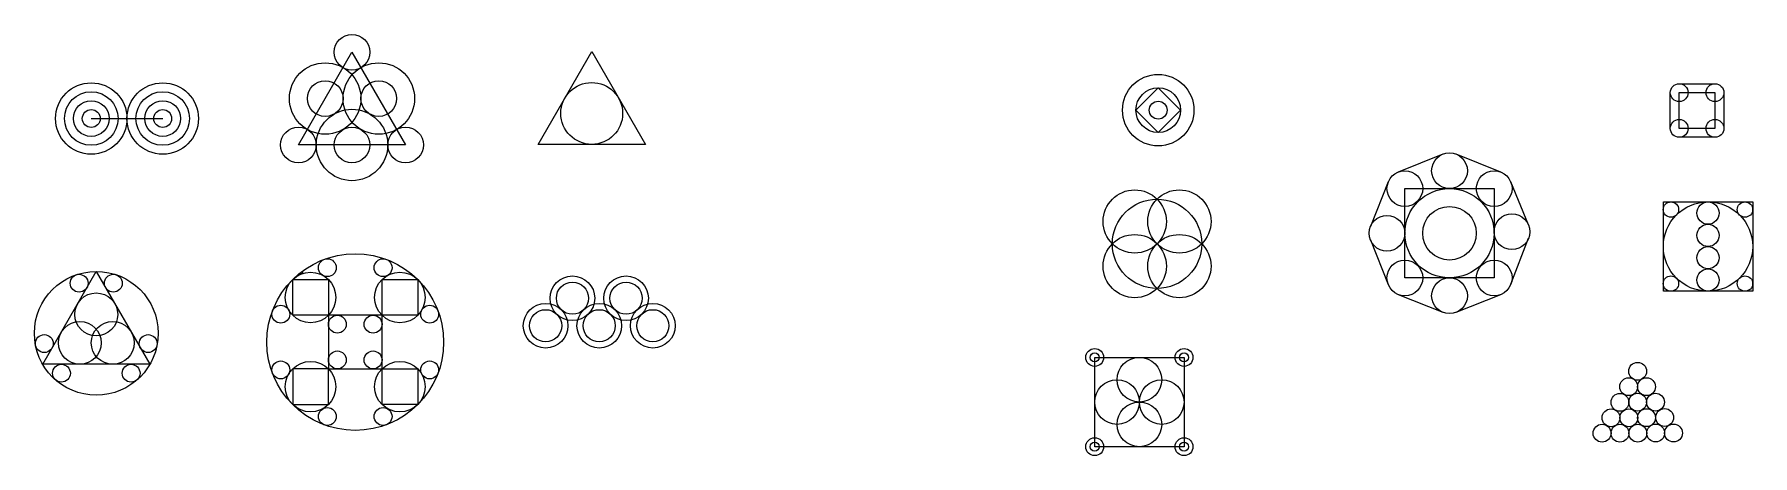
# Model space of a CAD drawing. Header units: millimetres. Extents: x 30 to 2442, y 106 to 1886.
# Drawn here: x 300 to 2223, y 106 to 578 of the extents above; entities that cross this region are included whole.
import ezdxf

# ---------------------------------------------------------------- set-up
doc = ezdxf.new("R2010")
doc.units = ezdxf.units.MM

msp = doc.modelspace()

# ---------------------------------------------------------------- linework, layer by layer
for p, q in [((863.6, 454.3), (923.6, 558.2)), ((923.6, 558.2), (983.6, 454.3)), ((595.2, 453.6), (655.2, 557.5)), ((655.2, 557.5), (715.2, 453.6)), ((2141.1, 522.2), (2181.1, 522.2)), ((1532.8, 492.6), (1557.8, 517.6)), ((1557.8, 517.6), (1582.8, 492.6)), ((2131.1, 472.2), (2131.1, 512.2)), ((2141.1, 512.2), (2181.1, 512.2)), ((2141.1, 472.2), (2141.1, 512.2)), ((2181.1, 512.2), (2181.1, 472.2)), ((2191.1, 512.2), (2191.1, 472.2)), ((363.3, 483.2), (443.3, 483.2)), ((1557.8, 467.6), (1532.8, 492.6)), ((1582.8, 492.6), (1557.8, 467.6)), ((2181.1, 472.2), (2141.1, 472.2)), ((2181.1, 462.2), (2141.1, 462.2)), ((715.2, 453.6), (595.2, 453.6)), ((983.6, 454.3), (863.6, 454.3)), ((1876.4, 443.3), (1826.4, 423.3)), ((1941.3, 423.3), (1891.3, 443.3)), ((1815.3, 412.2), (1795.3, 362.2)), ((1833.9, 304.7), (1833.9, 404.7)), ((1833.9, 404.7), (1883.9, 404.7)), ((1883.9, 404.7), (1933.9, 404.7)), ((1933.9, 404.7), (1933.9, 304.7)), ((1972.3, 364.1), (1952.4, 412.4)), ((2123.3, 389.8), (2223.3, 389.8)), ((2123.3, 289.8), (2123.3, 389.8)), ((2223.3, 389.8), (2223.3, 289.8)), ((1795.3, 347.3), (1815.3, 297.3)), ((1952.5, 297.6), (1972.5, 349.2)), ((308.9, 207.9), (368.9, 311.8)), ((368.9, 311.8), (428.9, 207.9)), ((588.8, 262.8), (588.8, 302.8)), ((588.8, 302.8), (628.8, 302.8)), ((628.8, 302.8), (628.8, 202.8)), ((688.8, 202.8), (688.8, 302.8)), ((688.8, 302.8), (728.8, 302.8)), ((728.8, 302.8), (728.8, 262.8)), ((1933.9, 304.7), (1833.9, 304.7)), ((2223.3, 289.8), (2123.3, 289.8)), ((1826.4, 286.2), (1876.4, 266.2)), ((1891.3, 266.2), (1941.3, 286.2)), ((728.8, 262.8), (588.8, 262.8)), ((1486.7, 215.6), (1586.7, 215.6)), ((1486.7, 115.6), (1486.7, 215.6)), ((1586.7, 215.6), (1586.7, 115.6)), ((428.9, 207.9), (308.9, 207.9)), ((628.8, 202.8), (588.8, 202.8)), ((588.8, 202.8), (588.8, 162.8)), ((628.8, 162.8), (628.8, 202.8)), ((628.8, 202.8), (688.8, 202.8)), ((688.8, 202.8), (728.8, 202.8)), ((688.8, 162.8), (688.8, 202.8)), ((728.8, 202.8), (728.8, 162.8)), ((588.8, 162.8), (628.8, 162.8)), ((728.8, 162.8), (688.8, 162.8)), ((1586.7, 115.6), (1486.7, 115.6))]:
    msp.add_line(p, q)
for centre, radius in [((655.2, 557.5), 20), ((625.2, 505.6), 40), ((685.2, 505.6), 40), ((363.3, 483.2), 40), ((443.3, 483.2), 40), ((625.2, 505.6), 20), ((685.2, 505.6), 20), ((923.6, 488.9), 34.6), ((1557.8, 492.6), 40), ((2141.1, 512.2), 10), ((2181.1, 512.2), 10), ((363.3, 483.2), 30), ((363.3, 483.2), 20), ((443.3, 483.2), 30), ((443.3, 483.2), 20), ((1557.8, 492.6), 25), ((1557.8, 492.6), 10), ((363.3, 483.2), 10), ((443.3, 483.2), 10), ((655.2, 453.6), 40), ((2141.1, 472.2), 10), ((2181.1, 472.2), 10), ((595.2, 453.6), 20), ((655.2, 453.6), 20), ((715.2, 453.6), 20), ((1883.9, 424.7), 20), ((1833.9, 404.7), 20), ((1933.9, 404.7), 20), ((1883.9, 354.7), 50), ((1531.5, 367.9), 35.4), ((1556.5, 342.9), 50), ((1581.5, 367.9), 35.4), ((1883.9, 354.7), 30), ((2173.3, 339.8), 50), ((2131.8, 381.2), 8.58), ((2173.3, 377.3), 12.5), ((2214.7, 381.2), 8.58), ((1813.9, 354.7), 20), ((1953.8, 356.4), 20), ((1531.5, 317.9), 35.4), ((1581.5, 317.9), 35.4), ((2173.3, 352.3), 12.5), ((658.8, 232.8), 99), ((2173.3, 327.3), 12.5), ((368.9, 242.6), 69.3), ((349.7, 298.7), 10), ((388, 298.7), 10), ((608.8, 282.8), 28.3), ((598.9, 310.3), 1), ((627.6, 316.1), 10), ((690, 316.1), 10), ((708.8, 282.8), 28.3), ((1833.9, 304.7), 20), ((1933.9, 304.7), 20), ((2173.3, 302.3), 12.5), ((902, 281.9), 25), ((902, 281.9), 18), ((962, 281.9), 25), ((962, 281.9), 18), ((1883.9, 284.7), 20), ((2131.8, 298.3), 8.58), ((2214.7, 298.3), 8.58), ((368.9, 263.8), 24), ((575.5, 264), 10), ((742.2, 264), 10), ((872, 251.1), 25), ((932, 251.1), 25), ((992, 251.1), 25), ((350.5, 231.9), 24), ((387.3, 231.9), 24), ((638.8, 252.8), 10), ((678.8, 252.8), 10), ((872, 251.1), 18), ((932, 251.1), 18), ((992, 251.1), 18), ((310.7, 231.1), 10), ((427, 231.1), 10), ((638.8, 212.8), 10), ((678.8, 212.8), 10), ((1486.7, 215.6), 10), ((1486.7, 215.6), 5), ((1536.7, 190.6), 25), ((1586.7, 215.6), 10), ((1586.7, 215.6), 5), ((329.9, 197.9), 10), ((407.9, 197.9), 10), ((575.5, 201.6), 10), ((608.8, 182.8), 28.3), ((708.8, 182.8), 28.3), ((742.2, 201.6), 10), ((2084.5, 182.8), 10), ((2094.5, 200.1), 10), ((2104.5, 182.8), 10), ((1511.7, 165.6), 25), ((1561.7, 165.6), 25), ((2074.7, 165.3), 10), ((2094.5, 165.5), 10), ((2114.5, 165.5), 10), ((627.6, 149.4), 10), ((690, 149.4), 10), ((1536.7, 140.6), 25), ((2064.7, 148), 10), ((2084.7, 148), 10), ((2104.5, 148.1), 10), ((2124.7, 148.3), 10), ((2054.7, 130.7), 10), ((2074.7, 130.7), 10), ((2094.7, 130.7), 10), ((2114.7, 130.9), 10), ((2134.7, 130.9), 10), ((1486.7, 115.6), 10), ((1486.7, 115.6), 5), ((1586.7, 115.6), 10), ((1586.7, 115.6), 5)]:
    msp.add_circle(centre, radius)

doc.saveas('drawing.dxf')
